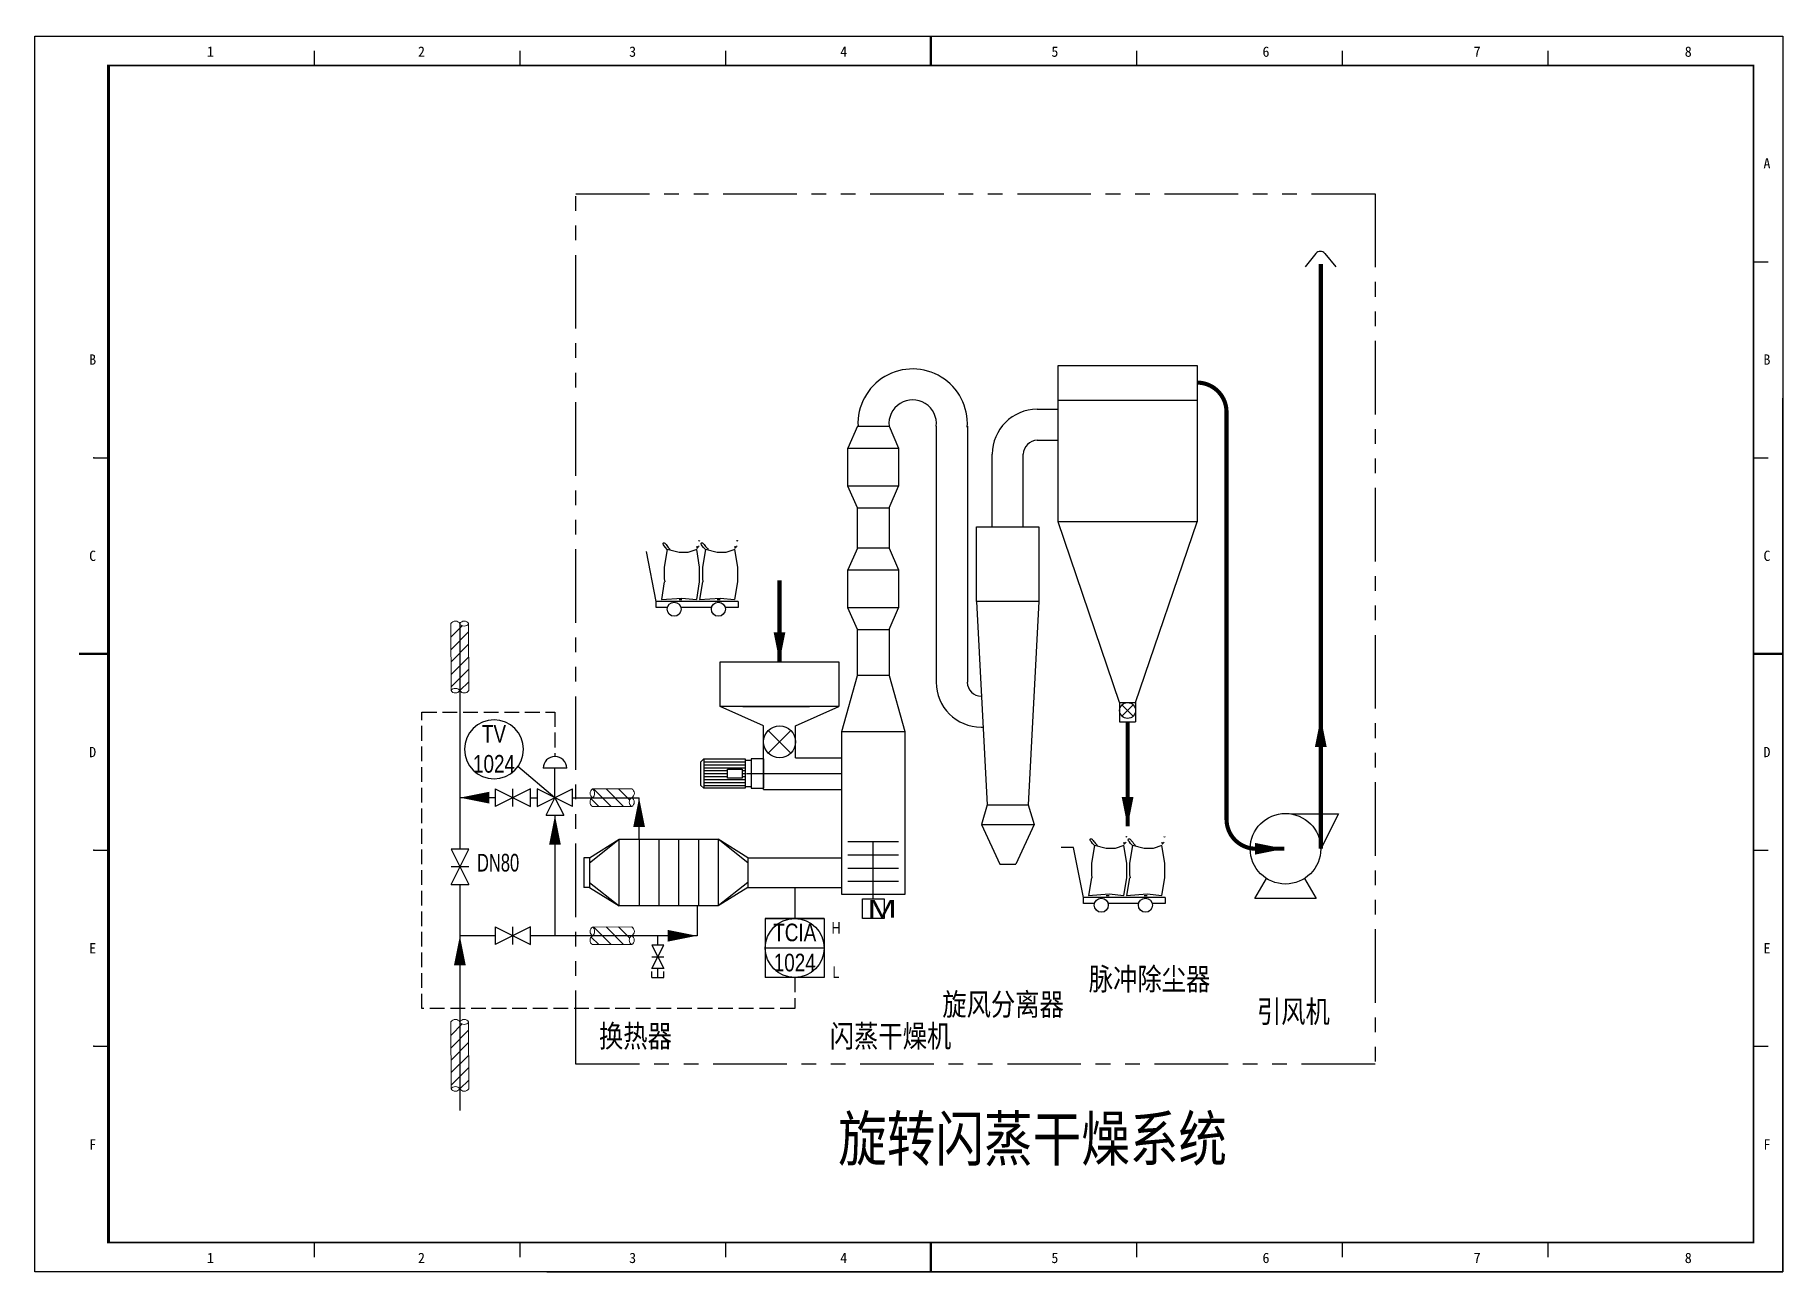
# Model space of a CAD drawing. Header units: millimetres. Extents: x 9671 to 25689, y -17516 to -2951.
# Drawn here: x 22642.4 to 22939.6, y -5527.3 to -5316.9 of the extents above; entities that cross this region are included whole.
import ezdxf
from ezdxf.enums import TextEntityAlignment as Align

# ---------------------------------------------------------------- set-up
doc = ezdxf.new("R2010")
doc.units = ezdxf.units.MM
doc.linetypes.add('DASH', pattern=[0.35, 0.25, -0.1])
doc.linetypes.add('PHANTOM', pattern=[2.5, 1.25, -0.25, 0.25, -0.25, 0.25, -0.25])
for name, color, linetype in [('arrow', 7, 'Continuous'), ('sb', 2, 'Continuous'), ('仪表', 4, 'Continuous'), ('图层1', 1, 'Continuous'), ('设备层', 7, 'Continuous')]:
    doc.layers.add(name, color=color, linetype=linetype)
doc.layers.add('其他管件保温说明等', color=7, linetype='Continuous', lineweight=15)
doc.layers.add('设备', color=4, linetype='Continuous', lineweight=30)
doc.styles.add('HZDX-3', font='txt.shx', dxfattribs={"width": 0.8, "height": 3, "bigfont": 'hzdx.shx'})
doc.styles.add('QSDI', font='SimSun.ttf', dxfattribs={"width": 0.8})
doc.styles.add('首页图', font='vcadtxt1.shx', dxfattribs={"width": 0.8, "bigfont": 'vcadhz.shx'})
doc.styles.add('齐阳字体', font='vcadtxt1.shx', dxfattribs={"width": 0.8, "bigfont": 'vcadhz.shx'})
doc.styles.add('齐阳标准字体2014', font='vcadtxt1.shx', dxfattribs={"width": 0.7, "bigfont": 'vcadhz.shx'})

msp = doc.modelspace()

# ---------------------------------------------------------------- texts
at = {"style": 'QSDI', "width": 0.8}
for s, height, p in [('脉冲除尘器', 3.784, (22821.5, -5479.24)), ('旋风分离器', 3.784, (22796.61, -5483.55)), ('引风机', 3.784, (22850.06, -5484.78)), ('换热器', 3.784, (22738.27, -5488.95)), ('闪蒸干燥机', 3.784, (22777.48, -5488.95)), ('旋转闪蒸干燥系统', 7.569, (22778.91, -5508.28))]:
    msp.add_text(s, height=height, dxfattribs=at).set_placement(p)
at = {"layer": '设备', "color": 3, "lineweight": 0, "style": '齐阳标准字体2014', "width": 0.7}
msp.add_text('DN80', height=3, dxfattribs=at).set_placement((22717.53, -5457.59), align=Align.MIDDLE_LEFT)

# ---------------------------------------------------------------- blocks, each defined once
blk = doc.blocks.new('A$C1FBC6D7A')
at = {"layer": '图层1', "color": 3}
for p, q in [((5, 6.5), (1, 6.5)), ((3, 1.5), (3, 6.5)), ((0, 0), (6, 3)), ((6, 0), (0, 3)), ((0, 3), (0, 0)), ((6, 0), (6, 3))]:
    blk.add_line(p, q, dxfattribs=at)
blk.add_arc((3, 6.5), 2, 0, 180, dxfattribs=at)
blk = doc.blocks.new('A$C4FC10706')
at = {"layer": '图层1', "color": 3}
for p, q in [((0, 3), (6, 0)), ((6, 3), (0, 0)), ((0, 3), (0, 0)), ((3, 0), (3, 3)), ((6, 0), (6, 3))]:
    blk.add_line(p, q, dxfattribs=at)
blk = doc.blocks.new('fds')
at = {"color": 2}
for p, q in [((6129.8, 309.63), (6127.97, 307.4)), ((6131.34, 309.63), (6133.18, 307.4)), ((6130.65, 208.48), (6130.65, 307.85)), ((6082.46, 283.18), (6086, 283.18)), ((6086, 284.69), (6109.63, 284.69)), ((6114.63, 282.7), (6114.63, 213.48)), ((6051.92, 280.27), (6050.31, 276.57)), ((6051.92, 280.27), (6057.3, 280.27)), ((6057.3, 280.27), (6058.91, 276.57)), ((6065.3, 280.27), (6065.3, 236.78)), ((6070.59, 280.27), (6070.59, 236.78)), ((6082.46, 277.89), (6086, 277.89)), ((6074.82, 263.18), (6074.82, 275.53)), ((6080.1, 263.18), (6080.1, 275.53)), ((6051.92, 266.41), (6050.31, 270.12)), ((6057.3, 266.41), (6058.91, 270.12)), ((6096.47, 233.32), (6086, 264.05)), ((6099.17, 233.32), (6109.63, 264.05)), ((6051.92, 259.58), (6050.31, 255.88)), ((6057.3, 259.58), (6058.91, 255.88)), ((6072.15, 250.49), (6073.97, 215.97)), ((6082.76, 250.49), (6080.94, 215.97)), ((6051.92, 245.72), (6050.31, 249.43)), ((6057.3, 245.72), (6058.91, 249.43)), ((6049.24, 228.38), (6051.92, 237.94)), ((6057.3, 237.94), (6059.99, 228.38)), ((6035.98, 229.35), (6028.6, 232.63)), ((6032.44, 232.63), (6043.75, 232.63)), ((6041.38, 229.35), (6048.75, 232.63)), ((6072.94, 234.42), (6073, 234.42)), ((6096.47, 233.32), (6099.17, 233.32)), ((6096.47, 233.32), (6096.47, 230.07)), ((6096.86, 231.01), (6098.77, 232.92)), ((6096.86, 232.92), (6098.77, 231.01)), ((6099.17, 233.32), (6099.17, 230.07)), ((6035.98, 218.55), (6035.98, 229.35)), ((6041.38, 223.95), (6041.38, 229.35)), ((6072.94, 229.14), (6073.28, 229.14)), ((6096.47, 230.07), (6099.17, 230.07)), ((6036.77, 224.74), (6040.58, 228.56)), ((6036.77, 228.56), (6040.58, 224.74)), ((6041.38, 223.95), (6049.24, 223.95)), ((6033.09, 221.25), (6049.24, 221.25)), ((6035.98, 218.55), (6049.24, 218.55)), ((6073.97, 215.97), (6072.97, 212.61)), ((6073.97, 215.97), (6080.94, 215.97)), ((6080.94, 215.97), (6081.94, 212.61)), ((6072.97, 212.61), (6081.94, 212.61)), ((6072.97, 212.61), (6076.11, 205.87)), ((6081.94, 212.61), (6078.81, 205.87)), ((6006.41, 206.95), (6011.45, 210.08)), ((6006.41, 206.11), (6011.45, 210.08)), ((6014.81, 210.08), (6014.81, 198.79)), ((6018.17, 210.08), (6018.17, 198.79)), ((6021.53, 210.08), (6021.53, 198.79)), ((6024.89, 210.08), (6024.89, 198.79)), ((6028.25, 210.08), (6028.25, 198.79)), ((6028.25, 210.08), (6028.25, 198.79)), ((6033.29, 206.95), (6028.25, 210.08)), ((6033.29, 206.11), (6028.25, 210.08)), ((6050.31, 209.7), (6058.91, 209.7)), ((6054.61, 199.95), (6054.61, 209.7)), ((6119.63, 208.48), (6124.45, 208.48)), ((6006.41, 206.95), (6005.42, 206.95)), ((6005.42, 206.95), (6005.42, 201.91)), ((6006.41, 206.95), (6006.41, 201.91)), ((6033.29, 206.95), (6033.29, 201.91)), ((6033.29, 206.95), (6049.24, 206.95)), ((6050.31, 207.45), (6058.91, 207.45)), ((6050.31, 205.2), (6058.91, 205.2)), ((6076.11, 205.87), (6078.81, 205.87)), ((6006.41, 202.75), (6011.45, 198.79)), ((6033.29, 202.75), (6028.25, 198.79)), ((6050.31, 202.95), (6058.91, 202.95)), ((6006.41, 201.91), (6005.42, 201.91)), ((6006.41, 201.91), (6011.45, 198.79)), ((6033.29, 201.91), (6028.25, 198.79)), ((6033.29, 201.91), (6049.24, 201.91))]:
    blk.add_line(p, q, dxfattribs=at)
at = {"color": 2, "const_width": 0.7}
blk.add_lwpolyline([(6130.65, 208.48), (6130.65, 307.85)], dxfattribs=at)
at = {"color": 2}
for points in [[(6086, 290.62), (6109.63, 290.62), (6109.63, 264.05), (6086, 264.05)], [(6050.31, 276.57), (6058.91, 276.57), (6058.91, 270.12), (6050.31, 270.12)], [(6051.92, 266.41), (6057.3, 266.41), (6057.3, 259.58), (6051.92, 259.58)], [(6072.15, 263.18), (6082.76, 263.18), (6082.76, 250.49), (6072.15, 250.49)], [(6050.31, 255.88), (6058.91, 255.88), (6058.91, 249.43), (6050.31, 249.43)], [(6051.92, 245.72), (6057.3, 245.72), (6057.3, 237.94), (6051.92, 237.94)], [(6028.6, 240.27), (6048.75, 240.27), (6048.75, 232.63), (6028.6, 232.63)], [(6049.24, 228.38), (6059.99, 228.38), (6059.99, 200.7), (6049.24, 200.7)], [(6011.45, 210.08), (6028.25, 210.08), (6028.25, 198.79), (6011.45, 198.79)], [(6052.79, 199.95), (6056.44, 199.95), (6056.44, 196.6), (6052.79, 196.6)]]:
    blk.add_lwpolyline(points, close=True, dxfattribs=at)
at = {"color": 2, "const_width": 0.7}
blk.add_lwpolyline([(6109.63, 287.7, -0.414214), (6114.63, 282.7), (6114.63, 213.48, 0.414214), (6119.63, 208.48), (6124.45, 208.48)], format="xyb", dxfattribs=at)
at = {"color": 2}
for centre, radius in [((6097.82, 231.97), 1.35), ((6038.68, 226.65), 2.7)]:
    blk.add_circle(centre, radius, dxfattribs=at)
for centre, radius, start, end in [((6130.57, 308.99), 1, 39.562, 140.438), ((6061.3, 280.72), 9.3, 356.3308, 182.7617), ((6061.3, 280.72), 4.03, 353.6067, 186.3933), ((6082.46, 275.53), 7.64, 90, 180), ((6082.46, 275.53), 2.36, 90, 180), ((6072.94, 236.78), 7.64, 180, 270), ((6072.94, 236.78), 2.36, 180, 270), ((6119.63, 213.48), 5, 180, 270)]:
    blk.add_arc(centre, radius, start, end, dxfattribs=at)
at = {"layer": 'arrow', "color": 2}
for points in [[(6130.65, 230.78, 0, 2, 0), (6130.65, 225.78, 2, 2, 0)], [(6124.45, 208.48, 0, 2, 0), (6119.45, 208.48, 2, 2, 0)]]:
    blk.add_lwpolyline(points, format="xyseb", dxfattribs=at)
at = {"layer": '图层1', "color": 2}
blk.add_lwpolyline([(6127.88, 203.43), (6129.85, 200.03), (6119.45, 200.03), (6121.42, 203.43)], dxfattribs=at)
blk.add_circle((6124.65, 208.48), 6, dxfattribs=at)
at = {"layer": '设备层', "color": 2}
for p, q in [((6025.83, 223.75), (6025.83, 218.75)), ((6025.83, 223.25), (6032.83, 223.25)), ((6033.83, 223.5), (6032.83, 223.5)), ((6033.83, 223.75), (6033.83, 218.75)), ((6033.83, 223.5), (6033.83, 219)), ((6035.98, 223.75), (6035.98, 218.75)), ((6035.98, 223.5), (6035.98, 219)), ((6025.83, 222.75), (6032.83, 222.75)), ((6025.83, 222.25), (6032.83, 222.25)), ((6025.83, 221.75), (6029.83, 221.75)), ((6025.83, 221.25), (6029.83, 221.25)), ((6025.83, 220.75), (6029.83, 220.75)), ((6025.83, 220.25), (6032.83, 220.25)), ((6032.33, 221.75), (6032.83, 221.75)), ((6032.33, 221.25), (6032.83, 221.25)), ((6032.33, 220.75), (6032.83, 220.75)), ((6025.83, 219.75), (6032.83, 219.75)), ((6025.83, 219.75), (6032.83, 219.75)), ((6025.83, 219.25), (6032.83, 219.25)), ((6033.83, 219), (6032.83, 219))]:
    blk.add_line(p, q, dxfattribs=at)
for points in [[(6025.83, 223.75), (6032.83, 223.75), (6032.83, 218.75), (6025.83, 218.75), (6025.33, 219.25), (6025.33, 223.25)], [(6029.83, 222), (6032.33, 222), (6032.33, 220.5), (6029.83, 220.5)]]:
    blk.add_lwpolyline(points, close=True, dxfattribs=at)
for points in [[(6035.98, 223.75), (6033.83, 223.75)], [(6033.83, 218.75), (6035.98, 218.75)]]:
    blk.add_lwpolyline(points, dxfattribs=at)
at = {"layer": '图层1', "color": 2, "style": '首页图', "width": 1.5}
blk.add_text('M', height=3, dxfattribs=at).set_placement((6053.61, 198.27), align=Align.MIDDLE_LEFT)
blk = doc.blocks.new('A$C252E7A42')
at = {"layer": 'sb'}
for p, q in [((0, 497), (4, 498)), ((8, 498), (12, 498)), ((12, 451), (8, 457)), ((16, 446), (12, 451)), ((28, 447), (27, 444)), ((28, 453), (28, 450)), ((28, 450), (28, 447)), ((276, 452), (269, 443)), ((282, 460), (276, 452)), ((288, 467), (282, 460)), ((293, 473), (288, 467)), ((298, 478), (293, 473)), ((294, 442), (304, 456)), ((303, 481), (298, 478)), ((307, 483), (303, 481)), ((304, 456), (311, 466)), ((311, 482), (307, 483)), ((313, 479), (311, 482)), ((311, 466), (314, 474)), ((314, 474), (313, 479)), ((3, 275), (28, 425)), ((19, 442), (16, 446)), ((22, 439), (19, 442)), ((24, 438), (22, 439)), ((26, 438), (24, 438)), ((27, 440), (26, 438)), ((27, 444), (27, 442)), ((27, 442), (27, 440)), ((28, 425), (103, 400)), ((103, 400), (178, 400)), ((178, 400), (278, 425)), ((261, 434), (253, 425)), ((269, 443), (261, 434)), ((278, 425), (294, 442)), ((278, 425), (303, 275)), ((3, 150), (3, 275)), ((28, 0), (3, 150)), ((303, 175), (299, 151)), ((303, 275), (303, 175)), ((303, 150), (328, 0)), ((153, 13), (29, 1)), ((328, 0), (153, 13)), ((178, 0), (153, 0))]:
    blk.add_line(p, q, dxfattribs=at)
blk = doc.blocks.new('A$C34422C1B')
at = {"color": 3}
for p, q in [((0, 6.93), (2, 2.93)), ((2, 6.93), (0, 6.93)), ((0, 2.93), (2, 6.93)), ((1, 6.93), (1, 8.5)), ((0, 4.93), (2, 4.93)), ((2, 2.93), (0, 2.93)), ((0, 1.43), (0, 2.43)), ((0, 1.43), (2, 1.43)), ((1, 1.43), (1, 2.93)), ((2, 1.43), (2, 2.43))]:
    blk.add_line(p, q, dxfattribs=at)
blk = doc.blocks.new('A$C2D35393D')
at = {"layer": '仪表', "ltscale": 300}
for p, q in [((0, 10.42), (0, 0.42)), ((10, 10.42), (0, 10.42)), ((10, 10.42), (10, 0.42)), ((10, 0.42), (0, 0.42))]:
    blk.add_line(p, q, dxfattribs=at)
at = {"layer": '仪表'}
for p, q in [((0, 10.42), (10, 10.42)), ((10, 5.42), (0, 5.42))]:
    blk.add_line(p, q, dxfattribs=at)
blk.add_circle((5, 5.42), 5, dxfattribs=at)
at = {"layer": '仪表', "style": 'HZDX-3', "width": 0.8}
for tag, height, p in [('PG', 3, (5, 8.06)), ('高报', 2, (12.01, 8.85)), ('位号', 3, (5, 2.95)), ('低报', 2, (12.01, 1.32))]:
    blk.add_attdef(tag, text='', height=height, dxfattribs=at).set_placement(p, align=Align.MIDDLE)
blk = doc.blocks.new('dasfhjl')
at = {"layer": '其他管件保温说明等', "linetype": 'Continuous'}
for p, q in [((28399.22, 26362.32), (28410.6, 26362.32)), ((28402.86, 26359.32), (28399.86, 26362.32)), ((28404.98, 26359.32), (28401.98, 26362.32)), ((28407.1, 26359.32), (28404.1, 26362.32)), ((28409.22, 26359.32), (28406.22, 26362.32)), ((28410.25, 26360.41), (28408.34, 26362.32)), ((28399.22, 26359.32), (28410.6, 26359.32)), ((28400.73, 26359.32), (28399.23, 26360.83))]:
    blk.add_line(p, q, dxfattribs=at)
for centre, radius, start, end in [((28399.73, 26361.57), 0.911, 124.5969, 235.4031), ((28398.68, 26361.57), 0.922, 305.6048, 54.3952), ((28410.17, 26361.57), 0.865, 299.8899, 60.1101), ((28399.72, 26360.07), 0.903, 123.8881, 236.1119), ((28411.05, 26360.07), 0.878, 121.2791, 238.7209), ((28410.15, 26360.07), 0.874, 300.8904, 59.1096)]:
    blk.add_arc(centre, radius, start, end, dxfattribs=at)
blk = doc.blocks.new('A$C6BF1142D')
at = {"layer": '其他管件保温说明等', "color": 3, "linetype": 'Continuous'}
for p, q in [((0.01, 0.4), (0, 7.09)), ((1.91, 6.74), (0, 4.83)), ((3, 0.4), (3, 7.09)), ((3, 5.71), (0, 2.71)), ((3, 3.59), (0, 0.59)), ((3, 1.47), (1.72, 0.18))]:
    blk.add_line(p, q, dxfattribs=at)
for centre, radius, start, end in [((0.75, 6.66), 0.865, 29.9199, 150.1402), ((2.25, 6.64), 0.874, 30.9204, 149.1396), ((2.25, 7.55), 0.878, 211.3092, 328.7509), ((0.76, -0.14), 0.922, 35.6348, 144.4252), ((0.76, 0.92), 0.911, 214.6269, 325.4331), ((2.26, 0.9), 0.903, 213.9181, 326.1419)]:
    blk.add_arc(centre, radius, start, end, dxfattribs=at)
blk = doc.blocks.new('A$C39037D1E')
at = {"layer": '仪表'}
blk.add_circle((5, 5), 5, dxfattribs=at)
at = {"layer": '仪表', "style": 'HZDX-3', "width": 0.8}
for tag, p in [('PG', (5, 7.65)), ('位号', (5, 2.53))]:
    blk.add_attdef(tag, text='', height=3, dxfattribs=at).set_placement(p, align=Align.MIDDLE)
blk = doc.blocks.new('2#图框，横')
for p, q in [((7777.69, 0), (7777.69, 420)), ((7777.69, 420), (8371.69, 420)), ((8371.69, 420), (8371.69, 0)), ((7872.57, 415), (7872.57, 410)), ((7942.44, 415), (7942.44, 410)), ((8012.32, 415), (8012.32, 410)), ((8152.07, 415), (8152.07, 410)), ((8221.94, 415), (8221.94, 410)), ((8291.82, 415), (8291.82, 410)), ((8361.69, 343.33), (8366.69, 343.33)), ((8371.69, 0), (8371.69, 297)), ((7797.69, 276.67), (7802.69, 276.67)), ((8361.69, 276.67), (8366.69, 276.67)), ((7797.69, 143.33), (7802.69, 143.33)), ((8361.69, 143.33), (8366.69, 143.33)), ((7797.69, 76.67), (7802.69, 76.67)), ((8361.69, 76.67), (8366.69, 76.67)), ((7872.57, 10), (7872.57, 5)), ((7942.44, 10), (7942.44, 5)), ((8012.32, 10), (8012.32, 5)), ((8152.07, 10), (8152.07, 5)), ((8221.94, 10), (8221.94, 5)), ((8291.82, 10), (8291.82, 5)), ((8371.69, 0), (7777.69, 0)), ((7951.69, 0), (8371.69, 0))]:
    blk.add_line(p, q)
for points, const_width in [([(8082.19, 410), (8082.19, 420)], 0.8), ([(8082.19, 410), (8082.19, 420)], 0.5), ([(7802.69, 210), (7792.69, 210)], 0.8), ([(7792.69, 210), (7802.69, 210)], 0.5), ([(8361.69, 210), (8371.69, 210)], 0.8), ([(8361.69, 210), (8371.69, 210)], 0.5), ([(8082.19, 10), (8082.19, 0)], 0.8), ([(8082.19, 10), (8082.19, 0)], 0.5)]:
    blk.add_lwpolyline(points, dxfattribs=dict(const_width=const_width))
blk.add_lwpolyline([(7802.69, 10, 1, 1, 0), (7802.69, 410, 0.6, 0.6, 0), (8361.69, 410, 0.6, 0.6, 0), (8361.69, 10, 0.6, 0.6, 0)], format="xyseb", close=True)
for p in [(7797.69, 276.67), (7797.69, 210), (7797.69, 143.33), (7797.69, 76.67)]:
    blk.add_point(p)
at = {"style": 'QSDI'}
for s, p in [('1', (7836.11, 412.98)), ('2', (7907.86, 412.98)), ('3', (7979.61, 412.98)), ('4', (8051.36, 412.98)), ('5', (8123.11, 412.98)), ('6', (8194.86, 412.98)), ('7', (8266.61, 412.98)), ('8', (8338.36, 412.98)), ('A', (8365.11, 375.02)), ('B', (7796.11, 308.32)), ('B', (8365.11, 308.32)), ('C', (7796.11, 241.62)), ('C', (8365.11, 241.62)), ('D', (7796.11, 174.92)), ('D', (8365.11, 174.92)), ('E', (7796.11, 108.22)), ('E', (8365.11, 108.22)), ('F', (7796.11, 41.52)), ('F', (8365.11, 41.52)), ('1', (7836.11, 2.98)), ('2', (7907.86, 2.98)), ('3', (7979.61, 2.98)), ('4', (8051.36, 2.98)), ('5', (8123.11, 2.98)), ('6', (8194.86, 2.98)), ('7', (8266.61, 2.98)), ('8', (8338.36, 2.98))]:
    blk.add_text(s, height=3.5, dxfattribs=at).set_placement(p)

# ---------------------------------------------------------------- linework, layer by layer
for p, q in [((22747.99, -5413.2), (22746.34, -5404.71)), ((22747.99, -5414.2), (22747.99, -5413.2)), ((22761.89, -5413.2), (22747.99, -5413.2)), ((22749.9, -5414.2), (22747.99, -5414.2)), ((22757.4, -5414.2), (22752.19, -5414.2)), ((22761.89, -5414.2), (22759.69, -5414.2)), ((22761.89, -5413.2), (22761.89, -5414.2)), ((22714.63, -5416.96), (22714.63, -5455.27)), ((22720.65, -5446.54), (22714.63, -5446.54)), ((22745.08, -5453.62), (22745.08, -5446.54)), ((22730.79, -5449.54), (22730.79, -5470.01)), ((22818.91, -5455), (22816.81, -5455)), ((22820.57, -5463.5), (22818.91, -5455)), ((22714.63, -5461.27), (22714.63, -5499.71)), ((22771.53, -5461.78), (22771.53, -5467.09)), ((22754.94, -5464.91), (22754.94, -5470.01)), ((22820.57, -5464.5), (22820.57, -5463.5)), ((22834.47, -5463.5), (22820.57, -5463.5)), ((22822.47, -5464.5), (22820.57, -5464.5)), ((22829.98, -5464.5), (22824.76, -5464.5)), ((22834.47, -5464.5), (22832.27, -5464.5)), ((22834.47, -5463.5), (22834.47, -5464.5)), ((22720.65, -5470.01), (22714.63, -5470.01)), ((22754.94, -5470.01), (22726.65, -5470.01))]:
    msp.add_line(p, q)
at = {"color": 4, "linetype": 'DASH', "ltscale": 10}
for p, q in [((22708.19, -5482.36), (22708.19, -5431.99)), ((22708.19, -5431.99), (22730.79, -5431.99)), ((22730.79, -5431.99), (22730.79, -5439.54)), ((22771.53, -5477.09), (22771.53, -5482.36)), ((22771.53, -5482.36), (22708.19, -5482.36))]:
    msp.add_line(p, q, dxfattribs=at)
at = {"color": 1}
for p, q in [((22730.79, -5446.54), (22724.5, -5441.22)), ((22726.65, -5446.54), (22727.79, -5446.54)), ((22733.79, -5446.54), (22745.08, -5446.54))]:
    msp.add_line(p, q, dxfattribs=at)
at = {"color": 1, "linetype": 'PHANTOM', "ltscale": 10}
msp.add_lwpolyline([(22734.36, -5343.9), (22870.16, -5343.9), (22870.16, -5491.82), (22734.36, -5491.82)], close=True, dxfattribs=at)
at = {"color": 4, "linetype": 'DASH', "ltscale": 10, "const_width": 0.7}
msp.add_lwpolyline([(22768.94, -5423.42), (22768.94, -5409.59)], dxfattribs=at)
at = {"const_width": 0.7}
msp.add_lwpolyline([(22828.09, -5433.62), (22828.09, -5451.43)], dxfattribs=at)
for centre in [(22751.04, -5414.52), (22758.55, -5414.52), (22823.62, -5464.82), (22831.12, -5464.82)]:
    msp.add_circle(centre, 1.19)
at = {"layer": 'arrow', "color": 7}
for points in [[(22768.94, -5423.42, 0, 2, 0), (22768.94, -5418.42, 2, 2, 0)], [(22714.63, -5446.54, 0, 2, 0), (22719.63, -5446.54, 2, 2, 0)], [(22745.08, -5446.54, 0, 2, 0), (22745.08, -5451.54, 2, 2, 0)], [(22828.09, -5451.43, 0, 2, 0), (22828.09, -5446.43, 2, 2, 0)], [(22730.79, -5449.54, 0, 2, 0), (22730.79, -5454.54, 2, 2, 0)], [(22714.63, -5470.01, 0, 2, 0), (22714.63, -5475.01, 2, 2, 0)], [(22754.94, -5470.01, 0, 2, 0), (22749.94, -5470.01, 2, 2, 0)]]:
    msp.add_lwpolyline(points, format="xyseb", dxfattribs=at)
at = {"layer": 'sb', "color": 2}
for p, q in [((22855.83, -5449.28), (22863.92, -5449.28)), ((22863.92, -5449.28), (22860.92, -5455.21))]:
    msp.add_line(p, q, dxfattribs=at)
at = {"layer": '图层1', "color": 3}
for p, q in [((22729.29, -5449.54), (22730.79, -5446.54)), ((22730.79, -5446.54), (22732.29, -5449.54)), ((22729.29, -5449.54), (22732.29, -5449.54))]:
    msp.add_line(p, q, dxfattribs=at)

# ---------------------------------------------------------------- block references
at = {"color": 2, "xscale": 0.4999999999999969, "yscale": 0.4999999999999969, "zscale": 0.4999999999999969}
msp.add_blockref('2#图框，横', (18753.58, -5527.12), dxfattribs=at)
for name, p in [('fds', (16730.27, -5663.7)), ('A$C1FBC6D7A', (22727.79, -5448.04)), ('A$C4FC10706', (22720.65, -5448.04)), ('A$C4FC10706', (22720.65, -5471.51)), ('A$C34422C1B', (22747.27, -5478.51))]:
    msp.add_blockref(name, p)
at = {"xscale": -0.02000000000043656, "yscale": 0.02000000000043656, "zscale": 0.02}
for p in [(22755.43, -5412.87), (22761.9, -5412.87), (22828.01, -5463.17), (22834.48, -5463.17)]:
    msp.add_blockref('A$C252E7A42', p, dxfattribs=at)
for name, p, rotation in [('A$C6BF1142D', (22736.75, -5445.04), 270), ('A$C4FC10706', (22716.13, -5461.27), 90), ('A$C6BF1142D', (22736.75, -5468.51), 270)]:
    msp.add_blockref(name, p, dxfattribs=dict(rotation=rotation))
at = {"layer": '仪表'}
ref = msp.add_blockref('A$C39037D1E', (22725.43, -5443.32), dxfattribs=dict(at, xscale=-1))
ref.add_attrib('位号', '1024', dxfattribs={"height": 3, "style": '齐阳字体', "width": 0.8}).set_placement((22720.43, -5440.79), align=Align.MIDDLE)
ref.add_attrib('PG', 'TV', dxfattribs={"height": 3, "style": '齐阳字体', "width": 0.8}).set_placement((22720.43, -5435.67), align=Align.MIDDLE)
at = {"layer": '仪表', "color": 4}
ref = msp.add_blockref('A$C2D35393D', (22766.53, -5477.51), dxfattribs=at)
ref.add_attrib('低报', 'L', dxfattribs={"height": 2, "style": '齐阳字体', "width": 0.8}).set_placement((22778.55, -5476.19), align=Align.MIDDLE)
ref.add_attrib('高报', 'H', dxfattribs={"height": 2, "style": '齐阳字体', "width": 0.8}).set_placement((22778.55, -5468.65), align=Align.MIDDLE)
ref.add_attrib('位号', '1024', dxfattribs={"height": 3, "style": '齐阳字体', "width": 0.8}).set_placement((22771.53, -5474.56), align=Align.MIDDLE)
ref.add_attrib('PG', 'TCIA', dxfattribs={"color": 4, "height": 3, "style": '齐阳字体', "width": 0.8}).set_placement((22771.53, -5469.44), align=Align.MIDDLE)
at = {"layer": '图层1', "color": 2, "rotation": 90.03001410332985}
for p in [(49090.32, -33813.75), (49090.32, -33881.44)]:
    msp.add_blockref('dasfhjl', p, dxfattribs=at)

msp.set_redraw_order([(e.dxf.handle, doc.entitydb.next_handle()) for e in msp.query("TEXT MTEXT ATTDEF DIMENSION ARC_DIMENSION")])  # texts and dimensions are drawn at this point

doc.saveas('drawing.dxf')
